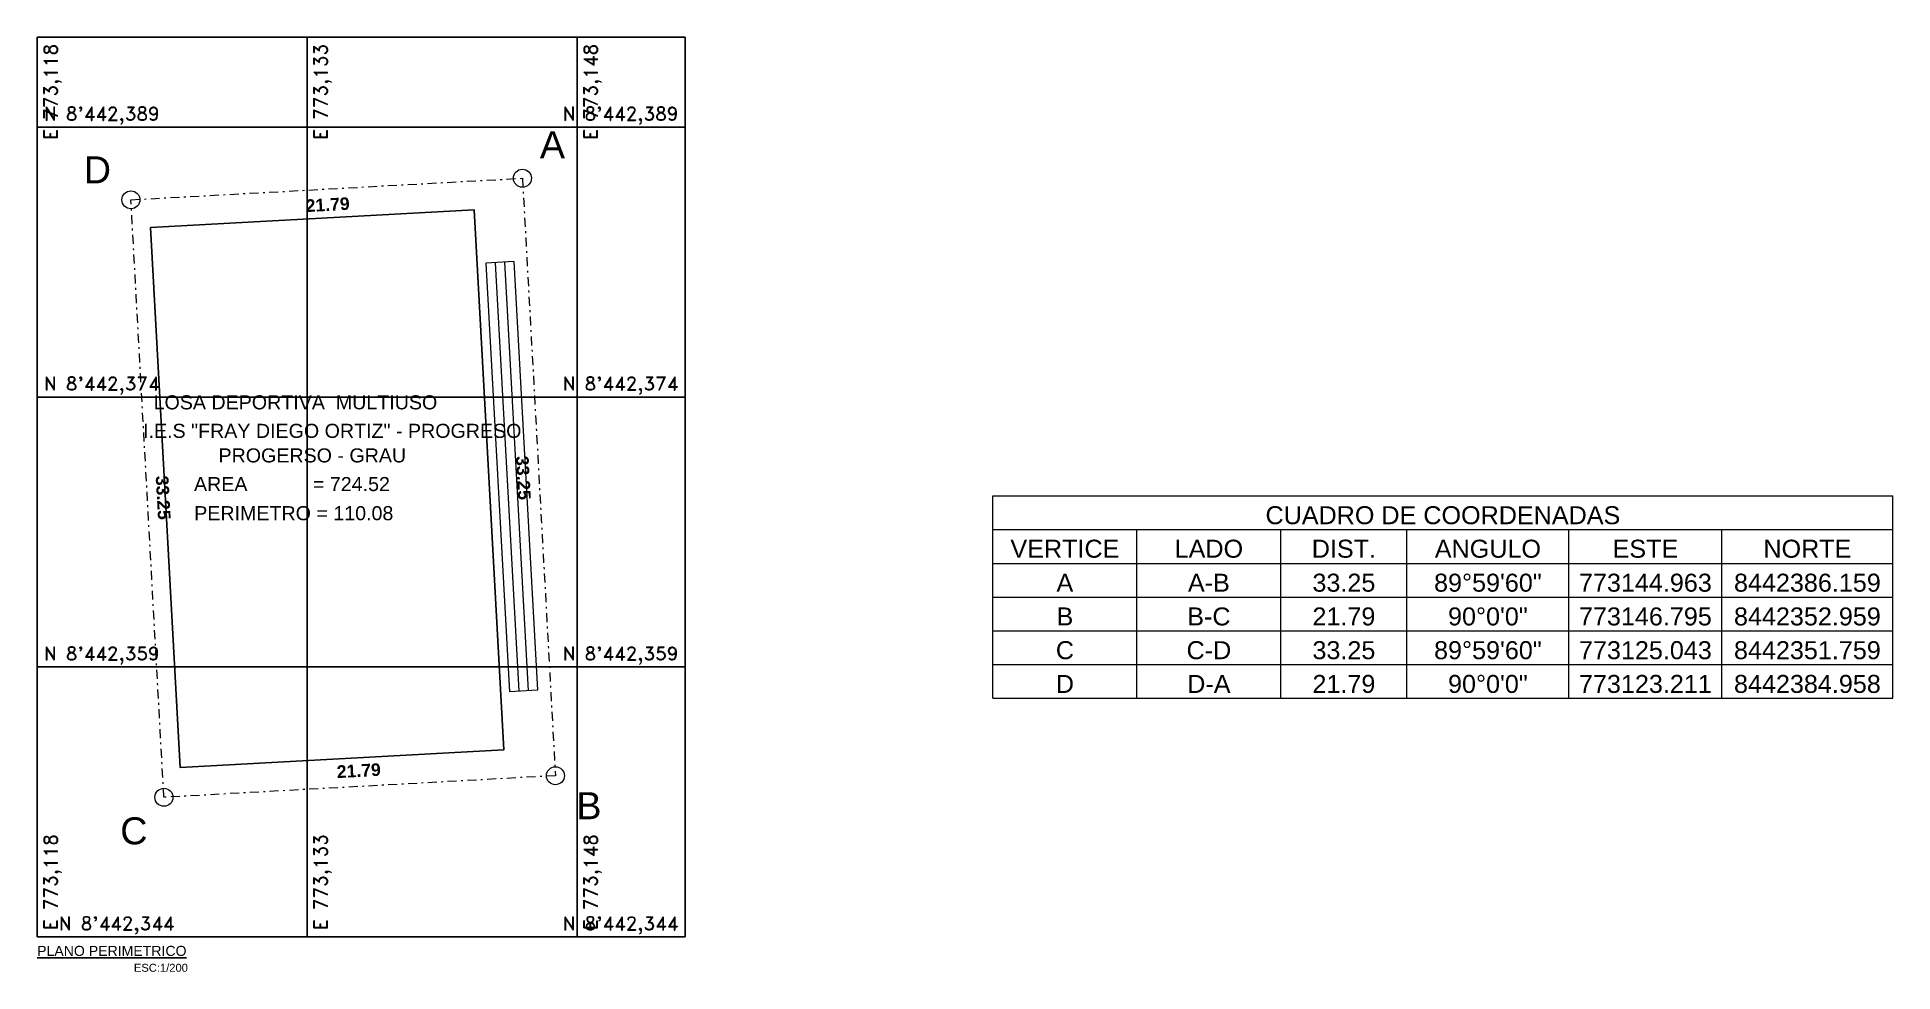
# Model space of a CAD drawing. Header units: metres. Extents: x 772934 to 773467, y 8442002 to 8442594.
# Drawn here: x 773284.6 to 773387.7, y 8442298.2 to 8442350.1 of the extents above; entities that cross this region are included whole.
import ezdxf
from ezdxf.enums import TextEntityAlignment as Align

# ---------------------------------------------------------------- set-up
doc = ezdxf.new("R2010")
doc.units = ezdxf.units.M
doc.header["$PDMODE"] = 66
doc.linetypes.add('DASHDOT', pattern=[1, 0.5, -0.25, 0, -0.25])
for name, color, linetype, lineweight in [('COTAS', 40, 'Continuous', 5), ('CUADROS', 7, 'Continuous', 20), ('N.P.T', 61, 'DASHDOT', 9), ('TEXTOS-GRANDES-06', 6, 'Continuous', 25)]:
    doc.layers.add(name, color=color, linetype=linetype, lineweight=lineweight)
doc.layers.add('GRADERIA', color=7, linetype='Continuous', lineweight=15, true_color=0xc75757)
for name, color, linetype in [('GRID_NE', 8, 'Continuous'), ('GRID_NE_TXT', 8, 'Continuous'), ('TEXTOS-CHICOS-03', 3, 'Continuous')]:
    doc.layers.add(name, color=color, linetype=linetype)
doc.styles.add('ARIAL', font='arial.ttf', dxfattribs={"width": 1.1})
doc.styles.add('ARIAL N', font='')
doc.styles.add('CUADROS', font='arial.ttf')
doc.styles.add('GRID', font='romand.shx')
doc.styles.get('ARIAL N').set_extended_font_data('Arial', bold=True)
doc.dimstyles.new('GenDist', dxfattribs={"dimtxt": 0.7, "dimasz": 0.75, "dimexe": 0.18, "dimexo": 0.0625, "dimgap": 0.375, "dimtad": 2, "dimtoh": 1, "dimzin": 1, "dimdsep": 46, "dimtxsty": 'ARIAL N', "dimcen": 0.09, "dimse1": 1, "dimse2": 1, "dimsd1": 1, "dimsd2": 1, "dimadec": 0, "dimazin": 0, "dimtfac": 1, "dimtofl": 0, "dimtmove": 0, "dimatfit": 3, "dimfxl": 1, "dimtolj": 1, "dimtzin": 0, "dimarcsym": 0})

msp = doc.modelspace()

# ---------------------------------------------------------------- texts
at = {"layer": 'CUADROS', "color": 5, "ltscale": 0.05, "style": 'CUADROS'}
for s, p in [('A', (773313.231, 8442344.115)), ('D', (773287.949, 8442342.72)), ('B', (773315.258, 8442307.385)), ('C', (773289.975, 8442305.99))]:
    msp.add_text(s, height=1.5, dxfattribs=at).set_placement(p, align=Align.MIDDLE_CENTER)
msp.add_text('CUADRO DE COORDENADAS', height=1, dxfattribs=at).set_placement((773362.7, 8442322.728), align=Align.BOTTOM_CENTER)
for s, p in [('VERTICE', (773341.7, 8442321.166)), ('LADO', (773349.7, 8442321.166)), ('DIST.', (773357.2, 8442321.166)), ('ANGULO', (773365.2, 8442321.166)), ('ESTE', (773373.95, 8442321.166)), ('NORTE', (773382.95, 8442321.166))]:
    msp.add_text(s, height=1, dxfattribs=at).set_placement(p, align=Align.CENTER)
at = {"layer": 'GRID_NE_TXT', "style": 'GRID'}
for s, p in [('E 773,118', (773284.975, 8442349.719)), ('E 773,133', (773299.975, 8442349.719)), ('E 773,148', (773314.975, 8442349.719))]:
    msp.add_text(s, height=0.75, rotation=90, dxfattribs=at).set_placement(p, align=Align.TOP_RIGHT)
for s, p in [("N 8'442,389", (773284.975, 8442345.469)), ("N 8'442,374", (773284.975, 8442330.469)), ("N 8'442,359", (773284.975, 8442315.469)), ("N 8'442,344", (773285.8, 8442300.469))]:
    msp.add_text(s, height=0.75, dxfattribs=at).set_placement(p)
for s, p in [("N 8'442,389", (773320.225, 8442345.469)), ("N 8'442,374", (773320.225, 8442330.469)), ("N 8'442,359", (773320.225, 8442315.469)), ("N 8'442,344", (773320.225, 8442300.469))]:
    msp.add_text(s, height=0.75, dxfattribs=at).set_placement(p, align=Align.RIGHT)
for s, p in [('E 773,118', (773284.975, 8442300.469)), ('E 773,133', (773299.975, 8442300.469)), ('E 773,148', (773314.975, 8442300.469))]:
    msp.add_text(s, height=0.75, rotation=90, dxfattribs=at).set_placement(p, align=Align.TOP_LEFT)
at = {"layer": 'TEXTOS-CHICOS-03', "color": 70, "style": 'ARIAL'}
for s, p in [('LOSA DEPORTIVA  MULTIUSO ', (773291.071, 8442329.409)), (' I.E.S "FRAY DIEGO ORTIZ" - PROGRESO', (773290.184, 8442327.825)), ('PROGERSO - GRAU', (773294.676, 8442326.46)), ('AREA            = 724.52', (773293.316, 8442324.868)), ('PERIMETRO = 110.08', (773293.327, 8442323.25))]:
    msp.add_text(s, height=0.78103, dxfattribs=at).set_placement(p)
at = {"layer": 'TEXTOS-CHICOS-03', "style": 'ARIAL'}
msp.add_text('ESC:1/200', height=0.444, dxfattribs=at).set_placement((773289.978, 8442298.158))
at = {"layer": 'TEXTOS-GRANDES-06', "style": 'ARIAL'}
msp.add_text('%%UPLANO PERIMETRICO', height=0.56001, dxfattribs=at).set_placement((773284.6, 8442299.038))

# ---------------------------------------------------------------- blocks, each defined once
blk = doc.blocks.new('CC-Cuerpo')
at = {"layer": 'CUADROS', "ltscale": 0.05}
for p, q in [((0, 0), (0, 3.75)), ((0, 3.75), (100, 3.75)), ((16, 0), (16, 3.75)), ((32, 0), (32, 3.75)), ((46, 0), (46, 3.75)), ((64, 0), (64, 3.75)), ((81, 0), (81, 3.75)), ((100, 0), (100, 3.75)), ((0, 0), (100, 0))]:
    blk.add_line(p, q, dxfattribs=at)
at = {"layer": 'CUADROS', "ltscale": 0.05, "style": 'CUADROS'}
for tag, p in [('V', (8, 0)), ('L', (24, 0)), ('D', (39, 0)), ('ANG', (55, 0)), ('X', (72.5, 0)), ('Y', (90.5, 0))]:
    blk.add_attdef(tag, text='', height=2, dxfattribs=at).set_placement(p, align=Align.BOTTOM_CENTER)
blk = doc.blocks.new('*D120')
at = {"layer": 'Defpoints', "color": 0, "ltscale": 0.05, "transparency": 16777216}
for p in [(773311.56, 8442342.25), (773313.25, 8442309.04), (773313.4, 8442309.05)]:
    blk.add_point(p, dxfattribs=at)
at = {"layer": 'COTAS', "color": 0, "ltscale": 0.05, "transparency": 16777216, "insert": (773311.61, 8442325.6), "char_height": 0.7, "attachment_point": 5, "rotation": 273.1585, "style": 'ARIAL N'}
blk.add_mtext('\\A1;33.25', dxfattribs=at)
blk = doc.blocks.new('*D121')
at = {"layer": 'Defpoints', "color": 0, "ltscale": 0.05, "transparency": 16777216}
for p in [(773313.4, 8442309.05), (773291.64, 8442307.99), (773291.64, 8442307.85)]:
    blk.add_point(p, dxfattribs=at)
at = {"layer": 'COTAS', "color": 0, "ltscale": 0.05, "transparency": 16777216, "insert": (773302.47, 8442309.33), "char_height": 0.7, "attachment_point": 5, "rotation": 3.1585, "style": 'ARIAL N'}
blk.add_mtext('\\A1;21.79', dxfattribs=at)
blk = doc.blocks.new('*D122')
at = {"layer": 'Defpoints', "color": 0, "ltscale": 0.05, "transparency": 16777216}
for p in [(773289.81, 8442341.05), (773289.95, 8442341.06), (773291.64, 8442307.85)]:
    blk.add_point(p, dxfattribs=at)
at = {"layer": 'COTAS', "color": 0, "ltscale": 0.05, "transparency": 16777216, "insert": (773291.6, 8442324.5), "char_height": 0.7, "attachment_point": 5, "rotation": 273.1585, "style": 'ARIAL N'}
blk.add_mtext('\\A1;33.25', dxfattribs=at)
blk = doc.blocks.new('*D123')
at = {"layer": 'Defpoints', "color": 0, "ltscale": 0.05, "transparency": 16777216}
for p in [(773311.56, 8442342.25), (773311.57, 8442342.11), (773289.81, 8442341.05)]:
    blk.add_point(p, dxfattribs=at)
at = {"layer": 'COTAS', "color": 0, "ltscale": 0.05, "transparency": 16777216, "insert": (773300.74, 8442340.78), "char_height": 0.7, "attachment_point": 5, "rotation": 3.1585, "style": 'ARIAL N'}
blk.add_mtext('\\A1;21.79', dxfattribs=at)

# ---------------------------------------------------------------- dimensions: what is measured, and where the dimension line sits
at = {"layer": 'COTAS', "color": 1, "ltscale": 0.05}
for p1, p2, picture, middle in [((773289.811, 8442341.052), (773311.563, 8442342.252), '*D123', (773300.735, 8442340.779)), ((773311.563, 8442342.252), (773313.395, 8442309.053), '*D120', (773311.607, 8442325.604)), ((773291.643, 8442307.852), (773289.811, 8442341.052), '*D122', (773291.6, 8442324.5)), ((773313.395, 8442309.053), (773291.643, 8442307.852), '*D121', (773302.471, 8442309.325))]:
    dim = msp.add_aligned_dim(p1=p1, p2=p2, distance=-0.141, dimstyle='GenDist', dxfattribs=at)
    dim.commit()
    dim.dimension.update_dxf_attribs({"geometry": picture, "text_midpoint": middle})

# ---------------------------------------------------------------- linework, layer by layer
at = {"flags": 128}
msp.add_lwpolyline([(773290.899, 8442339.507), (773308.872, 8442340.499), (773310.527, 8442310.494), (773292.555, 8442309.503), (773290.899, 8442339.507)], dxfattribs=at)
msp.add_lwpolyline([(773290.899, 8442339.507), (773308.872, 8442340.499), (773310.527, 8442310.494), (773292.555, 8442309.503), (773290.899, 8442339.507)], dxfattribs=at)
at = {"layer": 'COTAS', "ltscale": 0.05}
for centre in [(773311.563, 8442342.252), (773289.811, 8442341.052)]:
    msp.add_circle(centre, 0.5, dxfattribs=at)
at = {"layer": 'COTAS'}
for centre in [(773313.395, 8442309.053), (773291.643, 8442307.852)]:
    msp.add_circle(centre, 0.5, dxfattribs=at)
at = {"layer": 'CUADROS', "ltscale": 0.05}
for p, q in [((773337.7, 8442320.853), (773337.7, 8442324.603)), ((773337.7, 8442324.603), (773387.7, 8442324.603)), ((773387.7, 8442320.853), (773387.7, 8442324.603)), ((773337.7, 8442322.728), (773387.7, 8442322.728)), ((773345.7, 8442320.853), (773345.7, 8442322.728)), ((773353.7, 8442320.853), (773353.7, 8442322.728)), ((773360.7, 8442320.853), (773360.7, 8442322.728)), ((773369.7, 8442320.853), (773369.7, 8442322.728)), ((773378.2, 8442320.853), (773378.2, 8442322.728)), ((773337.7, 8442320.853), (773387.7, 8442320.853))]:
    msp.add_line(p, q, dxfattribs=at)
at = {"layer": 'GRADERIA'}
for points in [[(773311.094, 8442337.617), (773309.536, 8442337.531)], [(773309.536, 8442337.531), (773310.85, 8442313.717)], [(773310.055, 8442337.56), (773311.37, 8442313.746)], [(773310.575, 8442337.588), (773311.889, 8442313.774)], [(773311.094, 8442337.617), (773312.408, 8442313.803)], [(773312.408, 8442313.803), (773310.85, 8442313.717)]]:
    msp.add_lwpolyline(points, dxfattribs=at)
at = {"layer": 'GRID_NE'}
for p, q in [((773284.6, 8442300.094), (773284.6, 8442350.094)), ((773320.6, 8442350.094), (773284.6, 8442350.094)), ((773299.6, 8442300.094), (773299.6, 8442350.094)), ((773314.6, 8442300.094), (773314.6, 8442350.094)), ((773320.6, 8442300.094), (773320.6, 8442350.094)), ((773284.6, 8442345.094), (773320.6, 8442345.094)), ((773284.6, 8442330.094), (773320.6, 8442330.094)), ((773284.6, 8442315.094), (773320.6, 8442315.094)), ((773284.6, 8442300.094), (773320.6, 8442300.094))]:
    msp.add_line(p, q, dxfattribs=at)
at = {"layer": 'N.P.T'}
msp.add_lwpolyline([(773311.563, 8442342.252), (773313.395, 8442309.053), (773291.643, 8442307.852), (773289.811, 8442341.052)], close=True, dxfattribs=at)

# ---------------------------------------------------------------- block references
at = {"layer": 'CUADROS', "ltscale": 0.05, "xscale": 0.5, "yscale": 0.5, "zscale": 0.5}
for p, values in [((773337.7, 8442318.978), {'V': 'A', 'L': 'A-B', 'D': '33.25', 'ANG': '89°59\'60"', 'X': '773144.963', 'Y': '8442386.159'}), ((773337.7, 8442317.103), {'V': 'B', 'L': 'B-C', 'D': '21.79', 'ANG': '90°0\'0"', 'X': '773146.795', 'Y': '8442352.959'}), ((773337.7, 8442315.228), {'V': 'C', 'L': 'C-D', 'D': '33.25', 'ANG': '89°59\'60"', 'X': '773125.043', 'Y': '8442351.759'}), ((773337.7, 8442313.353), {'V': 'D', 'L': 'D-A', 'D': '21.79', 'ANG': '90°0\'0"', 'X': '773123.211', 'Y': '8442384.958'})]:
    msp.add_blockref('CC-Cuerpo', p, dxfattribs=at).add_auto_attribs(values)

msp.set_redraw_order([(e.dxf.handle, doc.entitydb.next_handle()) for e in msp.query("TEXT MTEXT ATTDEF DIMENSION ARC_DIMENSION")])  # texts and dimensions are drawn at this point

doc.saveas('drawing.dxf')
